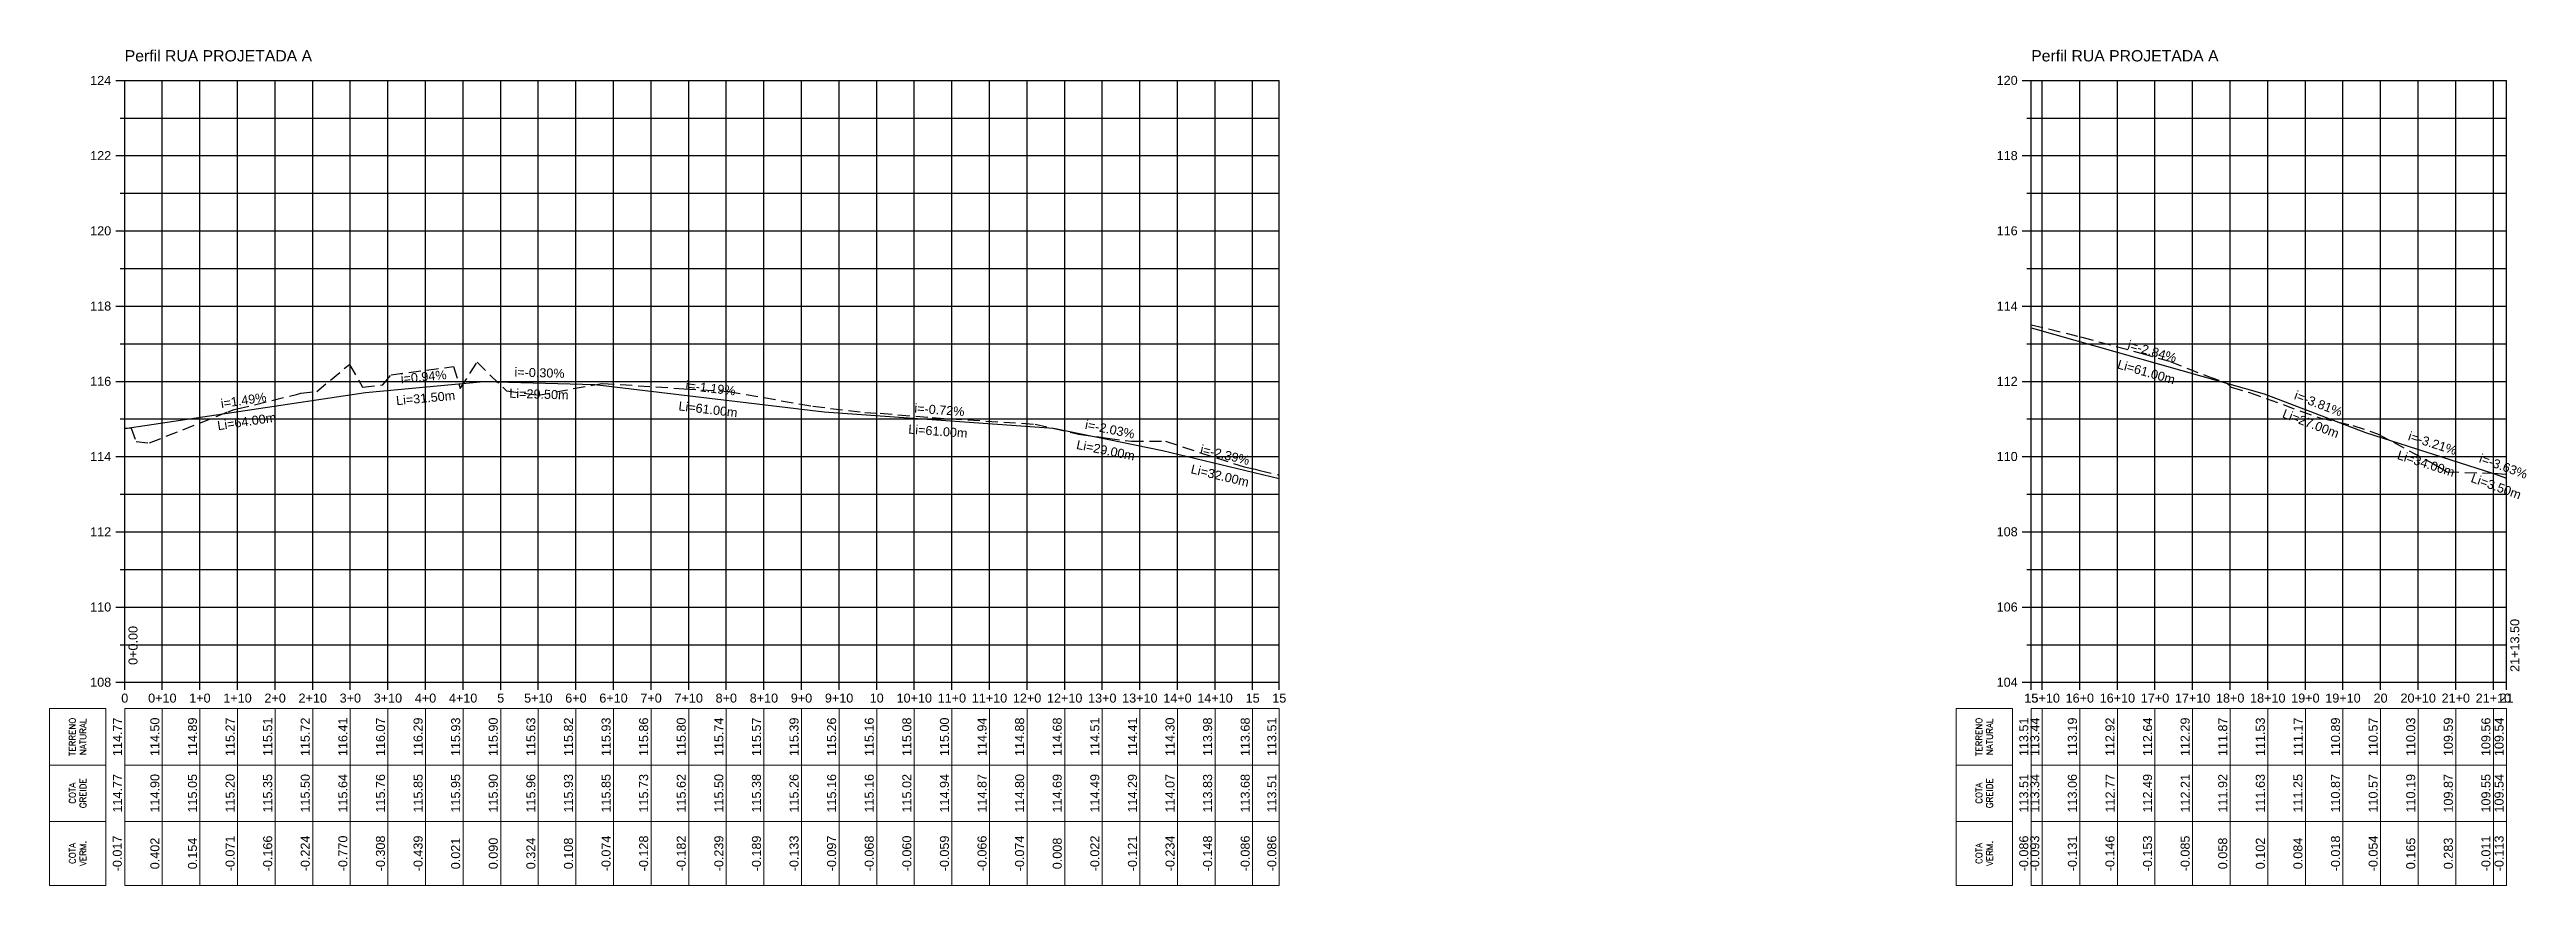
# Model space of a CAD drawing. Header units: metres. Extents: x 437145 to 443371, y 9612590 to 9615494.
# Drawn here: x 442712 to 443371, y 9614145 to 9614367 of the extents above; entities that cross this region are included whole.
import ezdxf

# ---------------------------------------------------------------- set-up
doc = ezdxf.new("R2010")
doc.units = ezdxf.units.M
doc.linetypes.add('HIDDEN', pattern=[9.525, 6.35, -3.175])
for name, color, linetype in [('Borda', 1, 'Continuous'), ('Cota', 2, 'Continuous'), ('COTA-TN', 7, 'Continuous'), ('Estacas', 7, 'Continuous'), ('Malha', 251, 'Continuous'), ('PIs', 2, 'Continuous'), ('Plataforma 1', 10, 'Continuous'), ('Terreno', 3, 'HIDDEN'), ('TEXTO', 7, 'Continuous'), ('TXT-Estacas', 7, 'Continuous'), ('TXT-Perfil', 7, 'Continuous')]:
    doc.layers.add(name, color=color, linetype=linetype)
doc.styles.add('ARIAL', font='arial.ttf')
doc.styles.add('ROMANS', font='romans.shx')

msp = doc.modelspace()

# ---------------------------------------------------------------- texts
at = {"layer": 'Cota', "color": 2, "linetype": 'Continuous', "lineweight": -3, "char_height": 2.4, "attachment_point": 6, "style": 'ARIAL'}
for s, insert in [('{\\C256;124  }', (442728.68, 9614359.19)), ('{\\C256;120  }', (443235.76, 9614359.19)), ('{\\C256;118  }', (443235.76, 9614339.19)), ('{\\C256;122  }', (442728.68, 9614339.19)), ('{\\C256;120  }', (442728.68, 9614319.19)), ('{\\C256;116  }', (443235.76, 9614319.19)), ('{\\C256;118  }', (442728.68, 9614299.19)), ('{\\C256;114  }', (443235.76, 9614299.19)), ('{\\C256;116  }', (442728.68, 9614279.19)), ('{\\C256;112  }', (443235.76, 9614279.19)), ('{\\C256;114  }', (442728.68, 9614259.19)), ('{\\C256;110  }', (443235.76, 9614259.19)), ('{\\C256;112  }', (442728.68, 9614239.19)), ('{\\C256;108  }', (443235.76, 9614239.19)), ('{\\C256;110  }', (442728.68, 9614219.19)), ('{\\C256;106  }', (443235.76, 9614219.19)), ('{\\C256;108  }', (442728.68, 9614199.19)), ('{\\C256;104  }', (443235.76, 9614199.19))]:
    msp.add_mtext(s, dxfattribs=dict(at, insert=insert))
at = {"layer": 'COTA-TN', "color": 7, "linetype": 'Continuous', "lineweight": -3, "char_height": 1.7, "attachment_point": 5, "rotation": 90, "style": 'ROMANS'}
for s, insert in [('{\\C256;TERRENO\\PNATURAL}', (442719.78, 9614184.69)), ('{\\C256;TERRENO\\PNATURAL}', (443226.86, 9614184.69)), ('{\\C256;COTA\\PGREIDE}', (442719.78, 9614169.69)), ('{\\C256;COTA\\PGREIDE}', (443226.86, 9614169.69)), ('{\\C256;COTA\\PVERM.}', (442719.78, 9614153.69)), ('{\\C256;COTA\\PVERM.}', (443226.86, 9614153.69))]:
    msp.add_mtext(s, dxfattribs=dict(at, insert=insert))
at = {"layer": 'Estacas', "color": 7, "linetype": 'Continuous', "lineweight": -3, "char_height": 2.4, "attachment_point": 2, "style": 'ARIAL'}
for s, insert in [('{\\C256;0}', (442732.28, 9614196.19)), ('{\\C256;0+10}', (442742.28, 9614196.19)), ('{\\C256;1+0}', (442752.28, 9614196.19)), ('{\\C256;1+10}', (442762.28, 9614196.19)), ('{\\C256;2+0}', (442772.28, 9614196.19)), ('{\\C256;2+10}', (442782.28, 9614196.19)), ('{\\C256;3+0}', (442792.28, 9614196.19)), ('{\\C256;3+10}', (442802.28, 9614196.19)), ('{\\C256;4+0}', (442812.28, 9614196.19)), ('{\\C256;4+10}', (442822.28, 9614196.19)), ('{\\C256;5}', (442832.28, 9614196.19)), ('{\\C256;5+10}', (442842.28, 9614196.19)), ('{\\C256;6+0}', (442852.28, 9614196.19)), ('{\\C256;6+10}', (442862.28, 9614196.19)), ('{\\C256;7+0}', (442872.28, 9614196.19)), ('{\\C256;7+10}', (442882.28, 9614196.19)), ('{\\C256;8+0}', (442892.28, 9614196.19)), ('{\\C256;8+10}', (442902.28, 9614196.19)), ('{\\C256;9+0}', (442912.28, 9614196.19)), ('{\\C256;9+10}', (442922.28, 9614196.19)), ('{\\C256;10}', (442932.28, 9614196.19)), ('{\\C256;10+10}', (442942.28, 9614196.19)), ('{\\C256;11+0}', (442952.28, 9614196.19)), ('{\\C256;11+10}', (442962.28, 9614196.19)), ('{\\C256;12+0}', (442972.28, 9614196.19)), ('{\\C256;12+10}', (442982.28, 9614196.19)), ('{\\C256;13+0}', (442992.28, 9614196.19)), ('{\\C256;13+10}', (443002.28, 9614196.19)), ('{\\C256;14+0}', (443012.28, 9614196.19)), ('{\\C256;14+10}', (443022.28, 9614196.19)), ('{\\C256;15}', (443032.28, 9614196.19)), ('{\\C256;15}', (443039.36, 9614196.19)), ('{\\C256;15}', (443239.36, 9614196.19)), ('{\\C256;15+10}', (443242.28, 9614196.19)), ('{\\C256;16+0}', (443252.28, 9614196.19)), ('{\\C256;16+10}', (443262.28, 9614196.19)), ('{\\C256;17+0}', (443272.28, 9614196.19)), ('{\\C256;17+10}', (443282.28, 9614196.19)), ('{\\C256;18+0}', (443292.28, 9614196.19)), ('{\\C256;18+10}', (443302.28, 9614196.19)), ('{\\C256;19+0}', (443312.28, 9614196.19)), ('{\\C256;19+10}', (443322.28, 9614196.19)), ('{\\C256;20}', (443332.28, 9614196.19)), ('{\\C256;20+10}', (443342.28, 9614196.19)), ('{\\C256;21+0}', (443352.28, 9614196.19)), ('{\\C256;21+10}', (443362.28, 9614196.19)), ('{\\C256;21}', (443365.78, 9614196.19))]:
    msp.add_mtext(s, dxfattribs=dict(at, insert=insert))
at = {"layer": 'TEXTO', "color": 4, "linetype": 'Continuous', "lineweight": -3, "char_height": 3, "attachment_point": 7, "style": 'ARIAL'}
for insert in [(442732.28, 9614364.19), (443239.36, 9614364.19)]:
    msp.add_mtext('Perfil RUA PROJETADA A', dxfattribs=dict(at, insert=insert))
at = {"layer": 'TEXTO', "color": 7, "linetype": 'Continuous', "lineweight": -3, "char_height": 2.4, "style": 'ARIAL'}
for s, insert, attachment_point, rotation in [('i=-2.84%', (443271.19, 9614285.97), 8, 344.16327), ('i=0.94%', (442811.89, 9614279.2), 8, 5.37249), ('i=-0.30%', (442842.57, 9614280.25), 8, 358.29681), ('Li=61.00m', (443270.3, 9614282.84), 2, 344.16327), ('i=1.49%', (442764.06, 9614272.94), 8, 8.47874), ('Li=31.50m', (442812.19, 9614275.96), 2, 5.37249), ('Li=29.50m', (442842.48, 9614277), 2, 358.29681), ('i=-1.19%', (442887.96, 9614276.18), 8, 353.22917), ('i=-3.81%', (443315.31, 9614272.14), 8, 339.16303), ('Li=64.00m', (442764.54, 9614269.72), 2, 8.47874), ('Li=61.00m', (442887.57, 9614272.95), 2, 353.22917), ('i=-0.72%', (442948.89, 9614270.38), 8, 355.9089), ('i=-2.03%', (442994.08, 9614265.24), 8, 348.54454), ('Li=27.00m', (443314.15, 9614269.1), 2, 339.16303), ('Li=61.00m', (442948.65, 9614267.14), 2, 355.9089), ('Li=29.00m', (442993.43, 9614262.05), 2, 348.54454), ('i=-2.39%', (443024.63, 9614258.46), 8, 346.55145), ('i=-3.21%', (443345.74, 9614261.56), 8, 342.19394), ('Li=32.00m', (443023.87, 9614255.3), 2, 346.55145), ('Li=34.00m', (443344.74, 9614258.47), 2, 342.19394), ('i=-3.63%', (443364.54, 9614255.45), 8, 340.0598), ('Li=3.50m', (443363.43, 9614252.4), 2, 340.0598)]:
    msp.add_mtext(s, dxfattribs=dict(at, insert=insert, attachment_point=attachment_point, rotation=rotation))
at = {"layer": 'TXT-Estacas', "color": 7, "linetype": 'Continuous', "lineweight": -3, "char_height": 2.4, "attachment_point": 2, "rotation": 90, "style": 'ARIAL'}
for s, insert in [('21+13.50', (443366.78, 9614208.99)), ('0+0.00', (442733.28, 9614208.99))]:
    msp.add_mtext(s, dxfattribs=dict(at, insert=insert))
at = {"layer": 'TXT-Perfil', "color": 7, "linetype": 'Continuous', "lineweight": -3, "char_height": 2.4, "attachment_point": 8, "rotation": 90, "style": 'ARIAL'}
for s, insert in [('114.77', (442731.53, 9614184.69)), ('114.50', (442741.53, 9614184.69)), ('114.89', (442751.53, 9614184.69)), ('115.27', (442761.53, 9614184.69)), ('115.51', (442771.53, 9614184.69)), ('115.72', (442781.53, 9614184.69)), ('116.41', (442791.53, 9614184.69)), ('116.07', (442801.53, 9614184.69)), ('116.29', (442811.53, 9614184.69)), ('115.93', (442821.53, 9614184.69)), ('115.90', (442831.53, 9614184.69)), ('115.63', (442841.53, 9614184.69)), ('115.82', (442851.53, 9614184.69)), ('115.93', (442861.53, 9614184.69)), ('115.86', (442871.53, 9614184.69)), ('115.80', (442881.53, 9614184.69)), ('115.74', (442891.53, 9614184.69)), ('115.57', (442901.53, 9614184.69)), ('115.39', (442911.53, 9614184.69)), ('115.26', (442921.53, 9614184.69)), ('115.16', (442931.53, 9614184.69)), ('115.08', (442941.53, 9614184.69)), ('115.00', (442951.53, 9614184.69)), ('114.94', (442961.53, 9614184.69)), ('114.88', (442971.53, 9614184.69)), ('114.68', (442981.53, 9614184.69)), ('114.51', (442991.53, 9614184.69)), ('114.41', (443001.53, 9614184.69)), ('114.30', (443011.53, 9614184.69)), ('113.98', (443021.53, 9614184.69)), ('113.68', (443031.53, 9614184.69)), ('113.51', (443038.61, 9614184.69)), ('113.51', (443238.61, 9614184.69)), ('113.44', (443241.53, 9614184.69)), ('113.19', (443251.53, 9614184.69)), ('112.92', (443261.53, 9614184.69)), ('112.64', (443271.53, 9614184.69)), ('112.29', (443281.53, 9614184.69)), ('111.87', (443291.53, 9614184.69)), ('111.53', (443301.53, 9614184.69)), ('111.17', (443311.53, 9614184.69)), ('110.89', (443321.53, 9614184.69)), ('110.57', (443331.53, 9614184.69)), ('110.03', (443341.53, 9614184.69)), ('109.59', (443351.53, 9614184.69)), ('109.56', (443361.53, 9614184.69)), ('109.54', (443365.03, 9614184.69)), ('114.77', (442731.53, 9614169.69)), ('114.90', (442741.53, 9614169.69)), ('115.05', (442751.53, 9614169.69)), ('115.20', (442761.53, 9614169.69)), ('115.35', (442771.53, 9614169.69)), ('115.50', (442781.53, 9614169.69)), ('115.64', (442791.53, 9614169.69)), ('115.76', (442801.53, 9614169.69)), ('115.85', (442811.53, 9614169.69)), ('115.95', (442821.53, 9614169.69)), ('115.90', (442831.53, 9614169.69)), ('115.96', (442841.53, 9614169.69)), ('115.93', (442851.53, 9614169.69)), ('115.85', (442861.53, 9614169.69)), ('115.73', (442871.53, 9614169.69)), ('115.62', (442881.53, 9614169.69)), ('115.50', (442891.53, 9614169.69)), ('115.38', (442901.53, 9614169.69)), ('115.26', (442911.53, 9614169.69)), ('115.16', (442921.53, 9614169.69)), ('115.16', (442931.53, 9614169.69)), ('115.02', (442941.53, 9614169.69)), ('114.94', (442951.53, 9614169.69)), ('114.87', (442961.53, 9614169.69)), ('114.80', (442971.53, 9614169.69)), ('114.69', (442981.53, 9614169.69)), ('114.49', (442991.53, 9614169.69)), ('114.29', (443001.53, 9614169.69)), ('114.07', (443011.53, 9614169.69)), ('113.83', (443021.53, 9614169.69)), ('113.68', (443031.53, 9614169.69)), ('113.51', (443038.61, 9614169.69)), ('113.51', (443238.61, 9614169.69)), ('113.34', (443241.53, 9614169.69)), ('113.06', (443251.53, 9614169.69)), ('112.77', (443261.53, 9614169.69)), ('112.49', (443271.53, 9614169.69)), ('112.21', (443281.53, 9614169.69)), ('111.92', (443291.53, 9614169.69)), ('111.63', (443301.53, 9614169.69)), ('111.25', (443311.53, 9614169.69)), ('110.87', (443321.53, 9614169.69)), ('110.57', (443331.53, 9614169.69)), ('110.19', (443341.53, 9614169.69)), ('109.87', (443351.53, 9614169.69)), ('109.55', (443361.53, 9614169.69)), ('109.54', (443365.03, 9614169.69)), ('-0.017', (442731.53, 9614153.69)), ('0.402', (442741.53, 9614153.69)), ('0.154', (442751.53, 9614153.69)), ('-0.071', (442761.53, 9614153.69)), ('-0.166', (442771.53, 9614153.69)), ('-0.224', (442781.53, 9614153.69)), ('-0.770', (442791.53, 9614153.69)), ('-0.308', (442801.53, 9614153.69)), ('-0.439', (442811.53, 9614153.69)), ('0.021', (442821.53, 9614153.69)), ('0.090', (442831.53, 9614153.69)), ('0.324', (442841.53, 9614153.69)), ('0.108', (442851.53, 9614153.69)), ('-0.074', (442861.53, 9614153.69)), ('-0.128', (442871.53, 9614153.69)), ('-0.182', (442881.53, 9614153.69)), ('-0.239', (442891.53, 9614153.69)), ('-0.189', (442901.53, 9614153.69)), ('-0.133', (442911.53, 9614153.69)), ('-0.097', (442921.53, 9614153.69)), ('-0.068', (442931.53, 9614153.69)), ('-0.060', (442941.53, 9614153.69)), ('-0.059', (442951.53, 9614153.69)), ('-0.066', (442961.53, 9614153.69)), ('-0.074', (442971.53, 9614153.69)), ('0.008', (442981.53, 9614153.69)), ('-0.022', (442991.53, 9614153.69)), ('-0.121', (443001.53, 9614153.69)), ('-0.234', (443011.53, 9614153.69)), ('-0.148', (443021.53, 9614153.69)), ('-0.086', (443031.53, 9614153.69)), ('-0.086', (443038.61, 9614153.69)), ('-0.086', (443238.61, 9614153.69)), ('-0.093', (443241.53, 9614153.69)), ('-0.131', (443251.53, 9614153.69)), ('-0.146', (443261.53, 9614153.69)), ('-0.153', (443271.53, 9614153.69)), ('-0.085', (443281.53, 9614153.69)), ('0.058', (443291.53, 9614153.69)), ('0.102', (443301.53, 9614153.69)), ('0.084', (443311.53, 9614153.69)), ('-0.018', (443321.53, 9614153.69)), ('-0.054', (443331.53, 9614153.69)), ('0.165', (443341.53, 9614153.69)), ('0.283', (443351.53, 9614153.69)), ('-0.011', (443361.53, 9614153.69)), ('-0.113', (443365.03, 9614153.69))]:
    msp.add_mtext(s, dxfattribs=dict(at, insert=insert))

# ---------------------------------------------------------------- linework, layer by layer
at = {"layer": 'Borda', "color": 3, "linetype": 'Continuous', "lineweight": -3}
for p, q in [((442729.88, 9614359.19), (442732.28, 9614359.19)), ((443236.96, 9614359.19), (443239.36, 9614359.19)), ((442731.08, 9614349.19), (442732.28, 9614349.19)), ((443238.16, 9614349.19), (443239.36, 9614349.19)), ((442729.88, 9614339.19), (442732.28, 9614339.19)), ((443236.96, 9614339.19), (443239.36, 9614339.19)), ((442731.08, 9614329.19), (442732.28, 9614329.19)), ((443238.16, 9614329.19), (443239.36, 9614329.19)), ((442729.88, 9614319.19), (442732.28, 9614319.19)), ((443236.96, 9614319.19), (443239.36, 9614319.19)), ((442731.08, 9614309.19), (442732.28, 9614309.19)), ((443238.16, 9614309.19), (443239.36, 9614309.19)), ((442729.88, 9614299.19), (442732.28, 9614299.19)), ((443236.96, 9614299.19), (443239.36, 9614299.19)), ((442731.08, 9614289.19), (442732.28, 9614289.19)), ((443238.16, 9614289.19), (443239.36, 9614289.19)), ((442729.88, 9614279.19), (442732.28, 9614279.19)), ((443236.96, 9614279.19), (443239.36, 9614279.19)), ((442731.08, 9614269.19), (442732.28, 9614269.19)), ((443238.16, 9614269.19), (443239.36, 9614269.19)), ((442729.88, 9614259.19), (442732.28, 9614259.19)), ((443236.96, 9614259.19), (443239.36, 9614259.19)), ((442731.08, 9614249.19), (442732.28, 9614249.19)), ((443238.16, 9614249.19), (443239.36, 9614249.19)), ((442729.88, 9614239.19), (442732.28, 9614239.19)), ((443236.96, 9614239.19), (443239.36, 9614239.19)), ((442731.08, 9614229.19), (442732.28, 9614229.19)), ((443238.16, 9614229.19), (443239.36, 9614229.19)), ((442729.88, 9614219.19), (442732.28, 9614219.19)), ((443236.96, 9614219.19), (443239.36, 9614219.19)), ((442731.08, 9614209.19), (442732.28, 9614209.19)), ((443238.16, 9614209.19), (443239.36, 9614209.19)), ((442729.88, 9614199.19), (442732.28, 9614199.19)), ((443236.96, 9614199.19), (443239.36, 9614199.19))]:
    msp.add_line(p, q, dxfattribs=at)
at = {"layer": 'Borda', "color": 1, "linetype": 'Continuous', "lineweight": -3}
for p, q in [((442732.28, 9614199.19), (442732.28, 9614359.19)), ((442732.28, 9614359.19), (443039.36, 9614359.19)), ((443039.36, 9614199.19), (443039.36, 9614359.19)), ((443239.36, 9614199.19), (443239.36, 9614359.19)), ((443239.36, 9614359.19), (443365.78, 9614359.19)), ((443365.78, 9614199.19), (443365.78, 9614359.19)), ((442732.28, 9614199.19), (443039.36, 9614199.19)), ((443239.36, 9614199.19), (443365.78, 9614199.19))]:
    msp.add_line(p, q, dxfattribs=at)
at = {"layer": 'COTA-TN', "color": 8, "linetype": 'Continuous', "lineweight": 13}
for p, q in [((442732.28, 9614145.19), (442732.28, 9614192.19)), ((442742.28, 9614145.19), (442742.28, 9614192.19)), ((442752.28, 9614145.19), (442752.28, 9614192.19)), ((442762.28, 9614145.19), (442762.28, 9614192.19)), ((442772.28, 9614145.19), (442772.28, 9614192.19)), ((442782.28, 9614145.19), (442782.28, 9614192.19)), ((442792.28, 9614145.19), (442792.28, 9614192.19)), ((442802.28, 9614145.19), (442802.28, 9614192.19)), ((442812.28, 9614145.19), (442812.28, 9614192.19)), ((442822.28, 9614145.19), (442822.28, 9614192.19)), ((442832.28, 9614145.19), (442832.28, 9614192.19)), ((442842.28, 9614145.19), (442842.28, 9614192.19)), ((442852.28, 9614145.19), (442852.28, 9614192.19)), ((442862.28, 9614145.19), (442862.28, 9614192.19)), ((442872.28, 9614145.19), (442872.28, 9614192.19)), ((442882.28, 9614145.19), (442882.28, 9614192.19)), ((442892.28, 9614145.19), (442892.28, 9614192.19)), ((442902.28, 9614145.19), (442902.28, 9614192.19)), ((442912.28, 9614145.19), (442912.28, 9614192.19)), ((442922.28, 9614145.19), (442922.28, 9614192.19)), ((442932.28, 9614145.19), (442932.28, 9614192.19)), ((442942.28, 9614145.19), (442942.28, 9614192.19)), ((442952.28, 9614145.19), (442952.28, 9614192.19)), ((442962.28, 9614145.19), (442962.28, 9614192.19)), ((442972.28, 9614145.19), (442972.28, 9614192.19)), ((442982.28, 9614145.19), (442982.28, 9614192.19)), ((442992.28, 9614145.19), (442992.28, 9614192.19)), ((443002.28, 9614145.19), (443002.28, 9614192.19)), ((443012.28, 9614145.19), (443012.28, 9614192.19)), ((443022.28, 9614145.19), (443022.28, 9614192.19)), ((443032.28, 9614145.19), (443032.28, 9614192.19)), ((443039.36, 9614145.19), (443039.36, 9614192.19)), ((443239.36, 9614145.19), (443239.36, 9614192.19)), ((443242.28, 9614145.19), (443242.28, 9614192.19)), ((443252.28, 9614145.19), (443252.28, 9614192.19)), ((443262.28, 9614145.19), (443262.28, 9614192.19)), ((443272.28, 9614145.19), (443272.28, 9614192.19)), ((443282.28, 9614145.19), (443282.28, 9614192.19)), ((443292.28, 9614145.19), (443292.28, 9614192.19)), ((443302.28, 9614145.19), (443302.28, 9614192.19)), ((443312.28, 9614145.19), (443312.28, 9614192.19)), ((443322.28, 9614145.19), (443322.28, 9614192.19)), ((443332.28, 9614145.19), (443332.28, 9614192.19)), ((443342.28, 9614145.19), (443342.28, 9614192.19)), ((443352.28, 9614145.19), (443352.28, 9614192.19)), ((443362.28, 9614145.19), (443362.28, 9614192.19)), ((443365.78, 9614145.19), (443365.78, 9614192.19))]:
    msp.add_line(p, q, dxfattribs=at)
for points in [[(442727.28, 9614177.19), (442727.28, 9614192.19), (442712.28, 9614192.19), (442712.28, 9614177.19)], [(442732.28, 9614177.19), (443039.36, 9614177.19), (443039.36, 9614192.19), (442732.28, 9614192.19)], [(443234.36, 9614177.19), (443234.36, 9614192.19), (443219.36, 9614192.19), (443219.36, 9614177.19)], [(443239.36, 9614177.19), (443365.78, 9614177.19), (443365.78, 9614192.19), (443239.36, 9614192.19)], [(442727.28, 9614162.19), (442727.28, 9614177.19), (442712.28, 9614177.19), (442712.28, 9614162.19)], [(442732.28, 9614162.19), (443039.36, 9614162.19), (443039.36, 9614177.19), (442732.28, 9614177.19)], [(443234.36, 9614162.19), (443234.36, 9614177.19), (443219.36, 9614177.19), (443219.36, 9614162.19)], [(443239.36, 9614162.19), (443365.78, 9614162.19), (443365.78, 9614177.19), (443239.36, 9614177.19)], [(442727.28, 9614145.19), (442727.28, 9614162.19), (442712.28, 9614162.19), (442712.28, 9614145.19)], [(442732.28, 9614145.19), (443039.36, 9614145.19), (443039.36, 9614162.19), (442732.28, 9614162.19)], [(443234.36, 9614145.19), (443234.36, 9614162.19), (443219.36, 9614162.19), (443219.36, 9614145.19)], [(443239.36, 9614145.19), (443365.78, 9614145.19), (443365.78, 9614162.19), (443239.36, 9614162.19)]]:
    msp.add_3dface(points, dxfattribs=at)
at = {"layer": 'Estacas', "color": 3, "linetype": 'Continuous', "lineweight": -3}
for p, q in [((442732.28, 9614197.19), (442732.28, 9614199.19)), ((442742.28, 9614197.19), (442742.28, 9614199.19)), ((442752.28, 9614197.19), (442752.28, 9614199.19)), ((442762.28, 9614197.19), (442762.28, 9614199.19)), ((442772.28, 9614197.19), (442772.28, 9614199.19)), ((442782.28, 9614197.19), (442782.28, 9614199.19)), ((442792.28, 9614197.19), (442792.28, 9614199.19)), ((442802.28, 9614197.19), (442802.28, 9614199.19)), ((442812.28, 9614197.19), (442812.28, 9614199.19)), ((442822.28, 9614197.19), (442822.28, 9614199.19)), ((442832.28, 9614197.19), (442832.28, 9614199.19)), ((442842.28, 9614197.19), (442842.28, 9614199.19)), ((442852.28, 9614197.19), (442852.28, 9614199.19)), ((442862.28, 9614197.19), (442862.28, 9614199.19)), ((442872.28, 9614197.19), (442872.28, 9614199.19)), ((442882.28, 9614197.19), (442882.28, 9614199.19)), ((442892.28, 9614197.19), (442892.28, 9614199.19)), ((442902.28, 9614197.19), (442902.28, 9614199.19)), ((442912.28, 9614197.19), (442912.28, 9614199.19)), ((442922.28, 9614197.19), (442922.28, 9614199.19)), ((442932.28, 9614197.19), (442932.28, 9614199.19)), ((442942.28, 9614197.19), (442942.28, 9614199.19)), ((442952.28, 9614197.19), (442952.28, 9614199.19)), ((442962.28, 9614197.19), (442962.28, 9614199.19)), ((442972.28, 9614197.19), (442972.28, 9614199.19)), ((442982.28, 9614197.19), (442982.28, 9614199.19)), ((442992.28, 9614197.19), (442992.28, 9614199.19)), ((443002.28, 9614197.19), (443002.28, 9614199.19)), ((443012.28, 9614197.19), (443012.28, 9614199.19)), ((443022.28, 9614197.19), (443022.28, 9614199.19)), ((443032.28, 9614197.19), (443032.28, 9614199.19)), ((443039.36, 9614197.19), (443039.36, 9614199.19)), ((443239.36, 9614197.19), (443239.36, 9614199.19)), ((443242.28, 9614197.19), (443242.28, 9614199.19)), ((443252.28, 9614197.19), (443252.28, 9614199.19)), ((443262.28, 9614197.19), (443262.28, 9614199.19)), ((443272.28, 9614197.19), (443272.28, 9614199.19)), ((443282.28, 9614197.19), (443282.28, 9614199.19)), ((443292.28, 9614197.19), (443292.28, 9614199.19)), ((443302.28, 9614197.19), (443302.28, 9614199.19)), ((443312.28, 9614197.19), (443312.28, 9614199.19)), ((443322.28, 9614197.19), (443322.28, 9614199.19)), ((443332.28, 9614197.19), (443332.28, 9614199.19)), ((443342.28, 9614197.19), (443342.28, 9614199.19)), ((443352.28, 9614197.19), (443352.28, 9614199.19)), ((443362.28, 9614197.19), (443362.28, 9614199.19)), ((443365.78, 9614197.19), (443365.78, 9614199.19))]:
    msp.add_line(p, q, dxfattribs=at)
at = {"layer": 'Malha', "color": 251, "linetype": 'Continuous', "lineweight": -3}
for p, q in [((442732.28, 9614359.19), (443039.36, 9614359.19)), ((442732.28, 9614199.19), (442732.28, 9614359.19)), ((442742.28, 9614199.19), (442742.28, 9614359.19)), ((442752.28, 9614199.19), (442752.28, 9614359.19)), ((442762.28, 9614199.19), (442762.28, 9614359.19)), ((442772.28, 9614199.19), (442772.28, 9614359.19)), ((442782.28, 9614199.19), (442782.28, 9614359.19)), ((442792.28, 9614199.19), (442792.28, 9614359.19)), ((442802.28, 9614199.19), (442802.28, 9614359.19)), ((442812.28, 9614199.19), (442812.28, 9614359.19)), ((442822.28, 9614199.19), (442822.28, 9614359.19)), ((442832.28, 9614199.19), (442832.28, 9614359.19)), ((442842.28, 9614199.19), (442842.28, 9614359.19)), ((442852.28, 9614199.19), (442852.28, 9614359.19)), ((442862.28, 9614199.19), (442862.28, 9614359.19)), ((442872.28, 9614199.19), (442872.28, 9614359.19)), ((442882.28, 9614199.19), (442882.28, 9614359.19)), ((442892.28, 9614199.19), (442892.28, 9614359.19)), ((442902.28, 9614199.19), (442902.28, 9614359.19)), ((442912.28, 9614199.19), (442912.28, 9614359.19)), ((442922.28, 9614199.19), (442922.28, 9614359.19)), ((442932.28, 9614199.19), (442932.28, 9614359.19)), ((442942.28, 9614199.19), (442942.28, 9614359.19)), ((442952.28, 9614199.19), (442952.28, 9614359.19)), ((442962.28, 9614199.19), (442962.28, 9614359.19)), ((442972.28, 9614199.19), (442972.28, 9614359.19)), ((442982.28, 9614199.19), (442982.28, 9614359.19)), ((442992.28, 9614199.19), (442992.28, 9614359.19)), ((443002.28, 9614199.19), (443002.28, 9614359.19)), ((443012.28, 9614199.19), (443012.28, 9614359.19)), ((443022.28, 9614199.19), (443022.28, 9614359.19)), ((443032.28, 9614199.19), (443032.28, 9614359.19)), ((443039.36, 9614199.19), (443039.36, 9614359.19)), ((443239.36, 9614359.19), (443365.78, 9614359.19)), ((443239.36, 9614199.19), (443239.36, 9614359.19)), ((443242.28, 9614199.19), (443242.28, 9614359.19)), ((443252.28, 9614199.19), (443252.28, 9614359.19)), ((443262.28, 9614199.19), (443262.28, 9614359.19)), ((443272.28, 9614199.19), (443272.28, 9614359.19)), ((443282.28, 9614199.19), (443282.28, 9614359.19)), ((443292.28, 9614199.19), (443292.28, 9614359.19)), ((443302.28, 9614199.19), (443302.28, 9614359.19)), ((443312.28, 9614199.19), (443312.28, 9614359.19)), ((443322.28, 9614199.19), (443322.28, 9614359.19)), ((443332.28, 9614199.19), (443332.28, 9614359.19)), ((443342.28, 9614199.19), (443342.28, 9614359.19)), ((443352.28, 9614199.19), (443352.28, 9614359.19)), ((443362.28, 9614199.19), (443362.28, 9614359.19)), ((443365.78, 9614199.19), (443365.78, 9614359.19)), ((442732.28, 9614349.19), (443039.36, 9614349.19)), ((443239.36, 9614349.19), (443365.78, 9614349.19)), ((442732.28, 9614339.19), (443039.36, 9614339.19)), ((443239.36, 9614339.19), (443365.78, 9614339.19)), ((442732.28, 9614329.19), (443039.36, 9614329.19)), ((443239.36, 9614329.19), (443365.78, 9614329.19)), ((442732.28, 9614319.19), (443039.36, 9614319.19)), ((443239.36, 9614319.19), (443365.78, 9614319.19)), ((442732.28, 9614309.19), (443039.36, 9614309.19)), ((443239.36, 9614309.19), (443365.78, 9614309.19)), ((442732.28, 9614299.19), (443039.36, 9614299.19)), ((443239.36, 9614299.19), (443365.78, 9614299.19)), ((442732.28, 9614289.19), (443039.36, 9614289.19)), ((443239.36, 9614289.19), (443365.78, 9614289.19)), ((442732.28, 9614279.19), (443039.36, 9614279.19)), ((443239.36, 9614279.19), (443365.78, 9614279.19)), ((442732.28, 9614269.19), (443039.36, 9614269.19)), ((443239.36, 9614269.19), (443365.78, 9614269.19)), ((442732.28, 9614259.19), (443039.36, 9614259.19)), ((443239.36, 9614259.19), (443365.78, 9614259.19)), ((442732.28, 9614249.19), (443039.36, 9614249.19)), ((443239.36, 9614249.19), (443365.78, 9614249.19)), ((442732.28, 9614239.19), (443039.36, 9614239.19)), ((443239.36, 9614239.19), (443365.78, 9614239.19)), ((442732.28, 9614229.19), (443039.36, 9614229.19)), ((443239.36, 9614229.19), (443365.78, 9614229.19)), ((442732.28, 9614219.19), (443039.36, 9614219.19)), ((443239.36, 9614219.19), (443365.78, 9614219.19)), ((442732.28, 9614209.19), (443039.36, 9614209.19)), ((443239.36, 9614209.19), (443365.78, 9614209.19)), ((442732.28, 9614199.19), (443039.36, 9614199.19)), ((443239.36, 9614199.19), (443365.78, 9614199.19))]:
    msp.add_line(p, q, dxfattribs=at)
at = {"layer": 'PIs', "color": 2, "linetype": 'Continuous', "lineweight": -3}
for p, q in [((442732.28, 9614199.19), (442732.28, 9614359.19)), ((443365.78, 9614199.19), (443365.78, 9614359.19))]:
    msp.add_line(p, q, dxfattribs=at)
at = {"layer": 'Plataforma 1', "color": 10, "linetype": 'Continuous', "lineweight": -3, "ltscale": 2}
for p, q in [((443239.36, 9614293.39), (443240.28, 9614293.17)), ((443240.28, 9614293.17), (443301.28, 9614275.87)), ((442732.28, 9614266.68), (442796.28, 9614276.22)), ((442796.28, 9614276.22), (442827.78, 9614279.19)), ((442827.78, 9614279.19), (442857.28, 9614278.31)), ((442857.28, 9614278.31), (442918.28, 9614271.07)), ((443301.28, 9614275.87), (443328.28, 9614265.6)), ((442918.28, 9614271.07), (442979.28, 9614266.7)), ((442979.28, 9614266.7), (443008.28, 9614260.83)), ((443328.28, 9614265.6), (443362.28, 9614254.67)), ((443008.28, 9614260.83), (443039.36, 9614253.39)), ((443362.28, 9614254.67), (443365.78, 9614253.41))]:
    msp.add_line(p, q, dxfattribs=at)
at = {"layer": 'Terreno', "color": 3, "linetype": 'HIDDEN', "lineweight": -3, "ltscale": 0.5}
for p, q in [((443239.36, 9614294.25), (443252.39, 9614291.06)), ((443252.39, 9614291.06), (443252.79, 9614290.97)), ((443252.79, 9614290.97), (443268.54, 9614286.69)), ((442783.36, 9614276.48), (442792.06, 9614283.71)), ((442792.06, 9614283.71), (442795.54, 9614277.62)), ((442803.14, 9614280.92), (442819.71, 9614283.1)), ((442819.71, 9614283.1), (442821.54, 9614277.3)), ((442821.54, 9614277.3), (442826, 9614284.26)), ((442826, 9614284.26), (442833.81, 9614276.67)), ((443268.54, 9614286.69), (443276.32, 9614284.47)), ((443276.32, 9614284.47), (443286.25, 9614280.55)), ((442762.19, 9614271.85), (442777.99, 9614275.7)), ((442777.99, 9614275.7), (442779.15, 9614276.08)), ((442779.15, 9614276.08), (442783.36, 9614276.48)), ((442795.54, 9614277.62), (442800.97, 9614278.27)), ((442800.97, 9614278.27), (442803.14, 9614280.92)), ((442833.81, 9614276.67), (442842.23, 9614275.5)), ((442842.23, 9614275.5), (442859.14, 9614278.65)), ((442859.14, 9614278.65), (442859.22, 9614278.66)), ((442859.22, 9614278.66), (442859.3, 9614278.65)), ((442859.3, 9614278.65), (442880.98, 9614277.24)), ((442880.98, 9614277.24), (442892.84, 9614276.51)), ((442892.84, 9614276.51), (442915.31, 9614272.58)), ((443286.25, 9614280.55), (443291.41, 9614278.67)), ((443291.41, 9614278.67), (443292.51, 9614277.62)), ((443292.51, 9614277.62), (443297.39, 9614276.24)), ((443297.39, 9614276.24), (443316.09, 9614269.46)), ((442738.9, 9614262.82), (442759.77, 9614271.09)), ((442759.77, 9614271.09), (442761.43, 9614271.69)), ((442761.43, 9614271.69), (442762.19, 9614271.85)), ((442915.31, 9614272.58), (442929.13, 9614270.93)), ((442929.13, 9614270.93), (442933.2, 9614270.7)), ((442933.2, 9614270.7), (442947.05, 9614269.55)), ((442947.05, 9614269.55), (442974.46, 9614267.81)), ((443316.09, 9614269.46), (443324.91, 9614267.46)), ((442732.28, 9614266.85), (442733.97, 9614266.76)), ((442733.97, 9614266.76), (442735.29, 9614263.23)), ((442735.29, 9614263.23), (442738.9, 9614262.82)), ((442974.46, 9614267.81), (442985.99, 9614265.17)), ((442985.99, 9614265.17), (442993.69, 9614264.09)), ((442993.69, 9614264.09), (443000.09, 9614263.25)), ((443000.09, 9614263.25), (443009.07, 9614263.25)), ((443009.07, 9614263.25), (443029.99, 9614256.45)), ((443324.91, 9614267.46), (443331.5, 9614265.26)), ((443331.5, 9614265.26), (443346.39, 9614257.24)), ((443029.99, 9614256.45), (443032.91, 9614255.81)), ((443032.91, 9614255.81), (443034.15, 9614255.53)), ((443034.15, 9614255.53), (443039.36, 9614254.25)), ((443346.39, 9614257.24), (443349.08, 9614255.64)), ((443349.08, 9614255.64), (443349.91, 9614255.12)), ((443349.91, 9614255.12), (443362.38, 9614254.78)), ((443362.38, 9614254.78), (443365.78, 9614254.54))]:
    msp.add_line(p, q, dxfattribs=at)

msp.set_redraw_order([(e.dxf.handle, doc.entitydb.next_handle()) for e in msp.query("TEXT MTEXT ATTDEF DIMENSION ARC_DIMENSION")])  # texts and dimensions are drawn at this point

doc.saveas('drawing.dxf')
